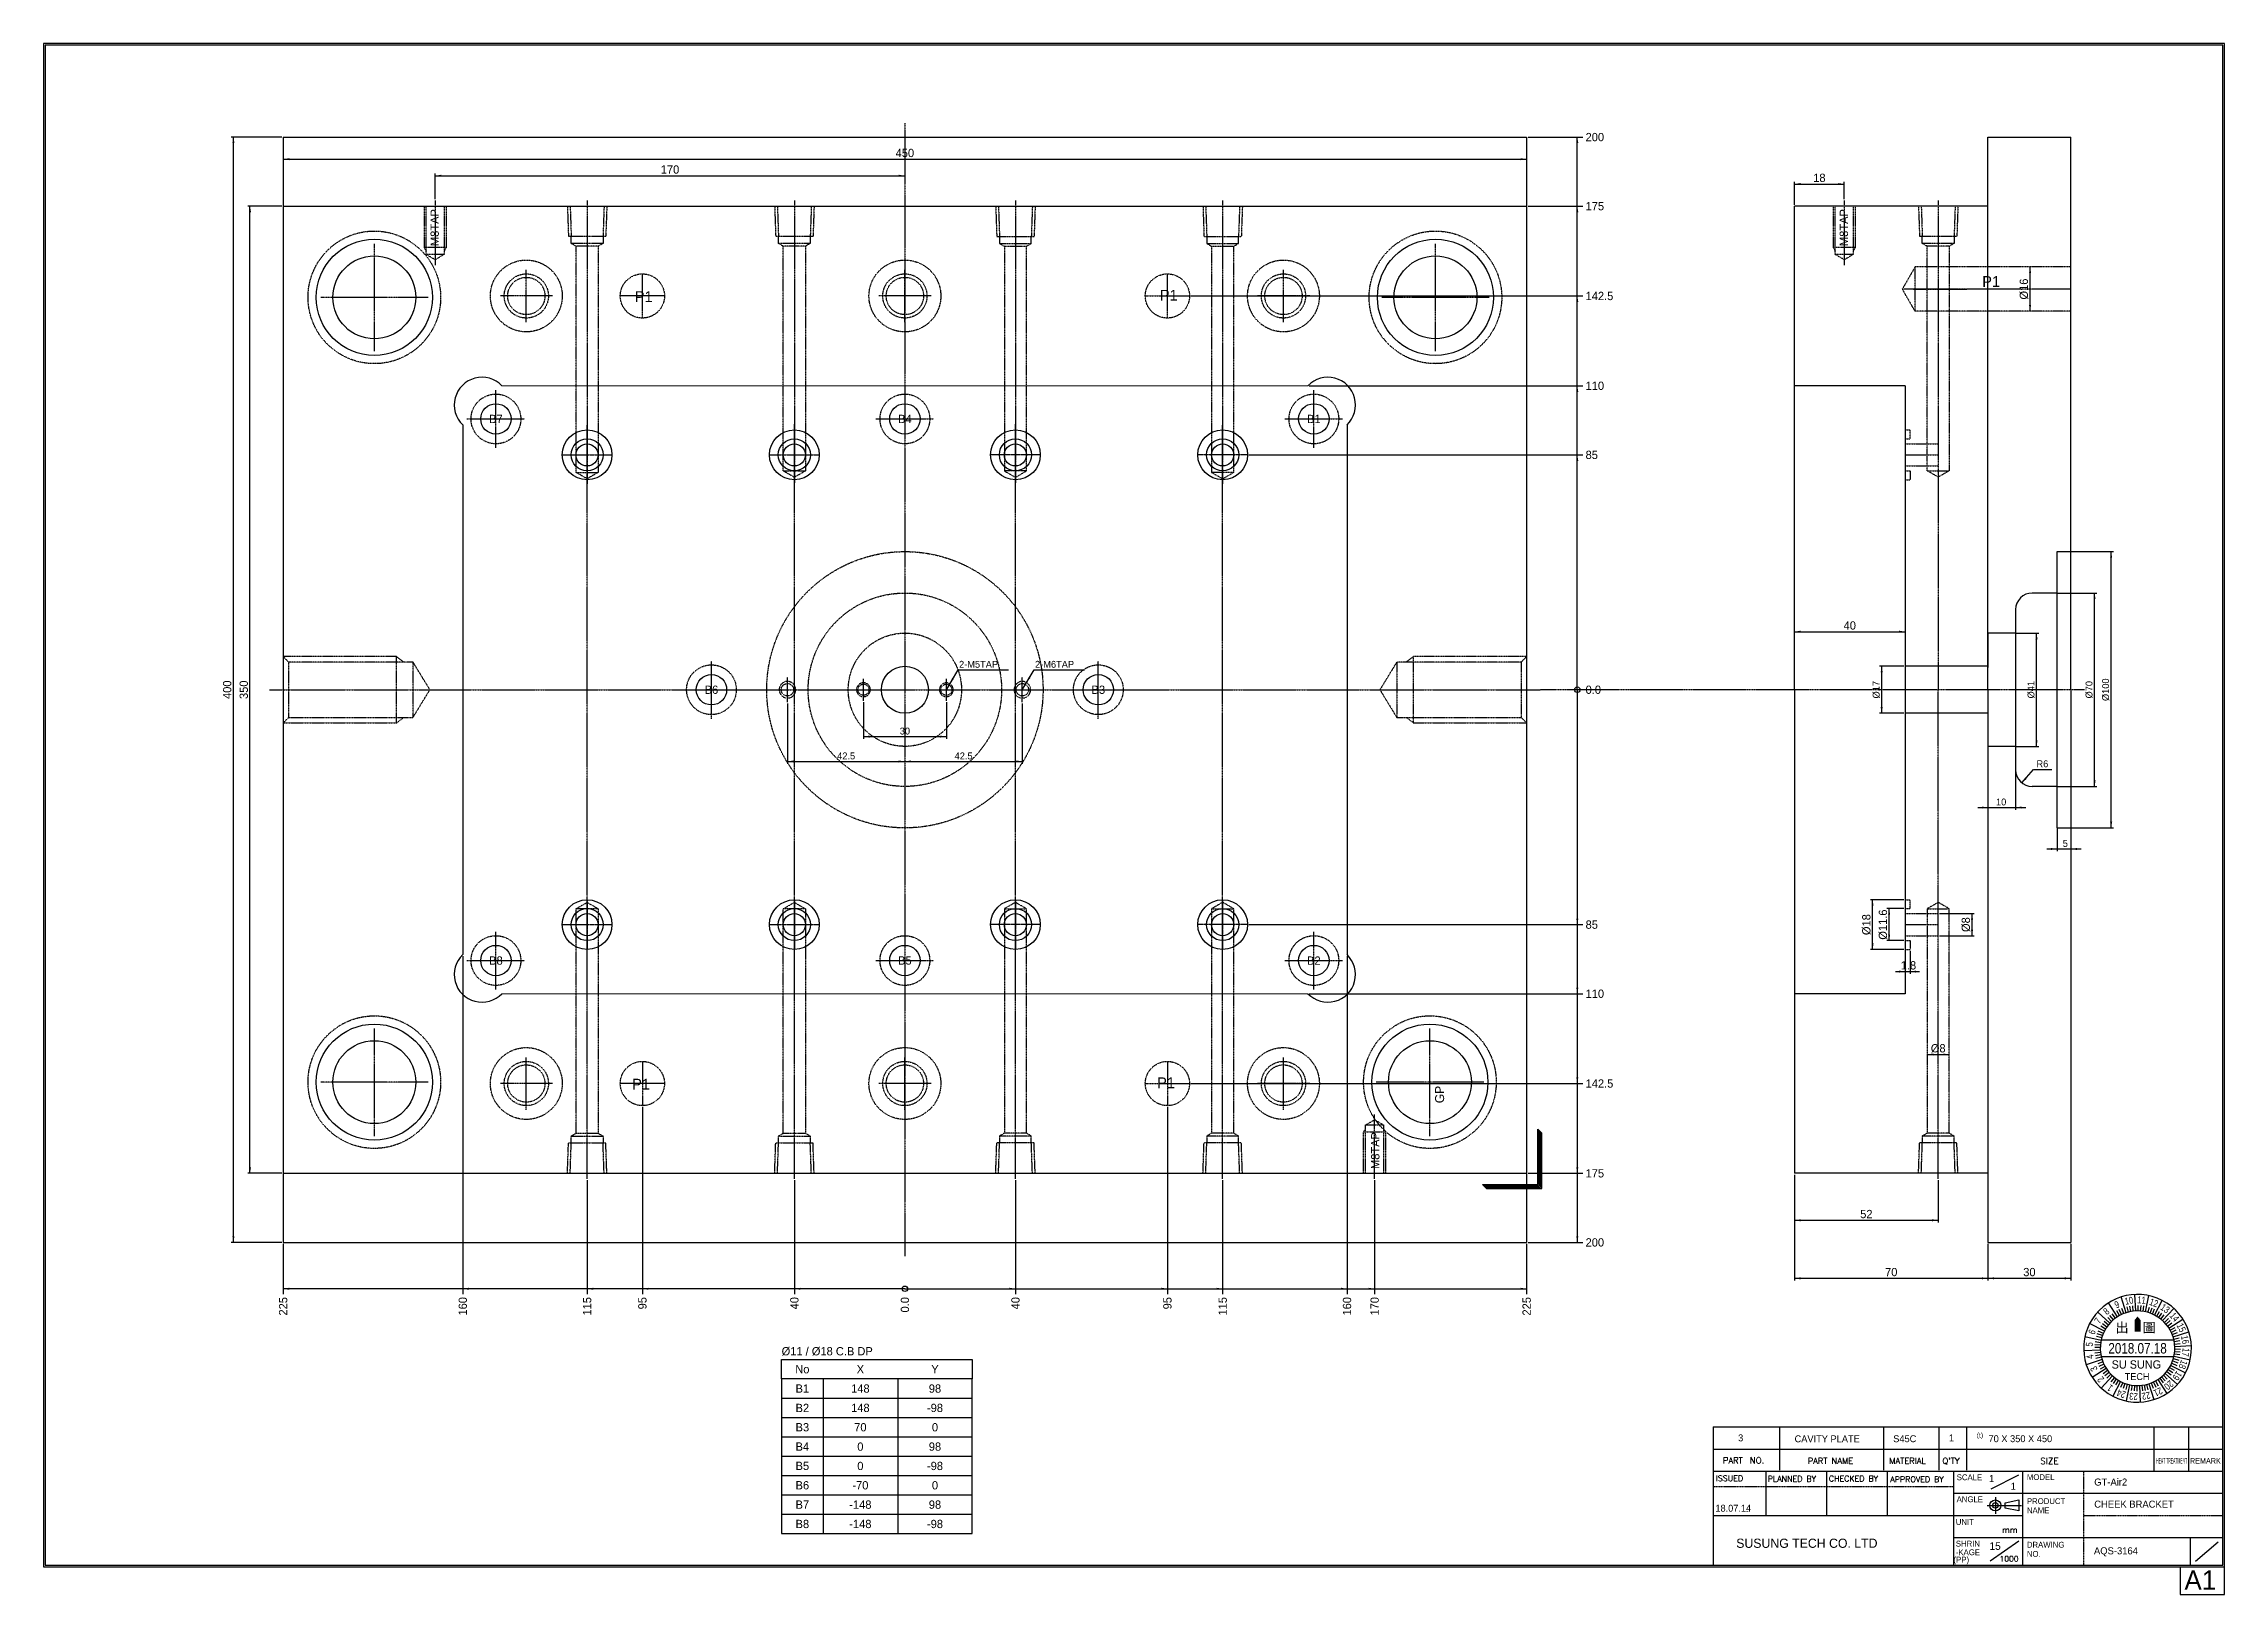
# Model space of a CAD drawing. Header units: millimetres. Extents: x 84 to 1917, y 162 to 780.
# Drawn here: x 84 to 873, y 219 to 780 of the extents above; entities that cross this region are included whole.
import ezdxf
from ezdxf.enums import TextEntityAlignment as Align

# ---------------------------------------------------------------- set-up
doc = ezdxf.new("R2010")
doc.units = ezdxf.units.MM
doc.header["$LTSCALE"] = 0.3
for name, pattern in [('CEN10', [1.36, 1, -0.13, 0.1, -0.13]), ('CEN20', [2.36, 2, -0.13, 0.1, -0.13]), ('DOT2', [0.125, 0, -0.125]), ('HID2', [0.3, 0.2, -0.1]), ('HID3', [0.43, 0.3, -0.13])]:
    doc.linetypes.add(name, pattern=pattern)
for name, color, linetype in [('1', 30, 'CEN10'), ('2', 43, 'HID3'), ('4', 133, 'Continuous'), ('5', 3, 'Continuous'), ('6', 252, 'Continuous'), ('ARROW', 254, 'Continuous'), ('base', 133, 'Continuous'), ('CB', 133, 'Continuous'), ('DIMENSION', 255, 'Continuous'), ('DIMLINE', 251, 'Continuous'), ('L1', 31, 'Continuous'), ('TABLE', 252, 'Continuous'), ('TABLE-N', 255, 'Continuous'), ('TABLE-T', 255, 'Continuous'), ('TAP-PH', 43, 'HID2'), ('TAP-S', 43, 'HID2'), ('TEXT', 133, 'Continuous'), ('WLINE', 105, 'HID3'), ('WTANK-P', 43, 'Continuous')]:
    doc.layers.add(name, color=color, linetype=linetype)
doc.styles.add('1', font='ROMANK.shx')
doc.styles.add('BIGFONT', font='romank', dxfattribs={"bigfont": 'bigfont'})
doc.styles.add('HAN', font='ROMANK', dxfattribs={"bigfont": 'tbhan'})
doc.styles.add('K', font='romank.shx', dxfattribs={"bigfont": 'ciwhhs.shx'})
doc.styles.add('KK', font='')
doc.styles.add('ROMANS', font='romans')
doc.styles.get("Standard").update_dxf_attribs({"font": ''})
doc.styles.add('돋움', font='', dxfattribs={"width": 0.85})
doc.styles.get('KK').set_extended_font_data('Gulim')
doc.styles.get('Standard').set_extended_font_data('Arial')
doc.styles.get('돋움').set_extended_font_data('Dotum')

msp = doc.modelspace()

# ---------------------------------------------------------------- texts
at = {"layer": '1', "style": 'K'}
msp.add_text('(PP)', height=2.117, dxfattribs=at).set_placement((774.83, 231.72), align=Align.MIDDLE_LEFT)
at = {"layer": 'DIMENSION', "style": 'K'}
for s, height, p in [('450', 3, (395.36, 739.29)), ('170', 3, (310.36, 733.29)), ('18', 3, (726.31, 730.29)), ('40', 3, (737.31, 568.29)), ('30', 2.5, (395.36, 530.33)), ('42.5', 2.5, (374.11, 521.33)), ('42.5', 2.5, (416.61, 521.33)), ('10', 2.5, (792.09, 504.66)), ('5', 2.5, (815.31, 489.66)), ('1.8', 3, (758.54, 445.29)), ('%%c8', 3, (769.31, 415.29)), ('52', 3, (743.31, 355.29)), ('70', 3, (752.31, 334.29)), ('30', 3, (802.31, 334.29))]:
    msp.add_text(s, height=height, dxfattribs=at).set_placement(p, align=Align.CENTER)
for s, height, p in [('200', 3, (641.7, 746.53)), ('175', 3, (641.7, 721.53)), ('142.5', 3, (641.7, 689.03)), ('110', 3, (641.7, 656.53)), ('85', 3, (641.7, 631.53)), ('0.0', 3, (641.7, 546.53)), ('85', 3, (641.7, 461.53)), ('110', 3, (641.7, 436.53)), ('142.5', 3, (641.7, 404.03)), ('175', 3, (641.7, 371.53)), ('200', 3, (641.7, 346.53)), ('18.07.14', 2.475, (688.7, 250.34))]:
    msp.add_text(s, height=height, dxfattribs=at).set_placement(p, align=Align.MIDDLE_LEFT)
for s, p in [('M8TAP', (225.19, 720.46)), ('M8TAP', (735.14, 720.46)), ('M8TAP', (565.6, 386.46)), ('225', (170.36, 326.75)), ('160', (235.36, 326.75)), ('115', (280.36, 326.75)), ('95', (300.36, 326.75)), ('40', (355.36, 326.75)), ('0.0', (395.36, 326.75)), ('40', (435.36, 326.75)), ('95', (490.36, 326.75)), ('115', (510.36, 326.75)), ('160', (555.36, 326.75)), ('170', (565.36, 326.75)), ('225', (620.36, 326.75))]:
    msp.add_text(s, height=3, rotation=90, dxfattribs=at).set_placement(p, align=Align.MIDDLE_RIGHT)
for s, height, rotation, p in [('P1', 3.919, 0, (788.47, 692.3)), ('%%c16', 3, 90, (801.79, 691.53)), ('P1', 3.919, 360, (300.85, 686.82)), ('P1', 3.919, 0, (490.85, 687.33)), ('400', 3, 90, (151.6, 546.53)), ('350', 3, 90, (157.6, 546.53)), ('%%c17', 2.5, 90, (748.09, 546.53)), ('%%c41', 2.5, 90, (804.13, 546.53)), ('%%c70', 2.5, 90, (825.13, 546.53)), ('%%c100', 2.5, 90, (831.13, 546.53)), ('%%c11.6', 3, 90, (750.79, 461.53)), ('%%c18', 3, 90, (744.79, 461.53)), ('%%c8', 3, 90, (780.79, 461.53)), ('P1', 3.919, 0, (299.88, 401.82)), ('P1', 3.919, 360, (489.88, 402.33)), ('GP', 3.266, 90, (590.49, 400.05))]:
    msp.add_text(s, height=height, rotation=rotation, dxfattribs=at).set_placement(p, align=Align.CENTER)
at = {"layer": 'DIMENSION'}
for s, height, style, p in [('2-M5TAP', 2.5, 'K', (414.96, 554.48)), ('2-M6TAP', 2.5, 'K', (442.46, 554.48)), ('R6', 2.5, 'K', (804.87, 518.48)), ('3', 2.5, 'K', (696.9, 274.53)), ('CAVITY PLATE', 2.5, 'K', (717.33, 274.19)), ('S45C', 2.5, 'K', (753.03, 274.23)), ('1', 2.5, 'K', (773.18, 274.53)), ('70 X 350 X 450', 2.5, 'K', (787.51, 274.24)), ('GT-Air2', 2.55, 'BIGFONT', (825.77, 258.53)), ('CHEEK BRACKET', 2.55, 'BIGFONT', (825.77, 250.53)), ('SUSUNG TECH CO. LTD', 3.325, 'K', (696.21, 236)), ('AQS-3164', 2.55, 'BIGFONT', (825.67, 233.64))]:
    msp.add_text(s, height=height, dxfattribs=dict(at, style=style)).set_placement(p)
at = {"layer": 'TABLE', "color": 133, "style": 'K'}
msp.add_text('%%c11 / %%c18 C.B DP', height=3, dxfattribs=at).set_placement((350.75, 305.64))
for s, p in [('No', (358.25, 300.64)), ('X', (379.25, 300.64)), ('Y', (406.25, 300.64))]:
    msp.add_text(s, height=3, dxfattribs=at).set_placement(p, align=Align.MIDDLE)
at = {"layer": 'TABLE-N', "style": 'K'}
for s, p in [('B7', (247.36, 644.53)), ('B4', (395.36, 644.53)), ('B1', (543.36, 644.53)), ('B6', (325.36, 546.53)), ('B3', (465.36, 546.53)), ('B8', (247.36, 448.53)), ('B5', (395.36, 448.53)), ('B2', (543.36, 448.53))]:
    msp.add_text(s, height=3, dxfattribs=at).set_placement(p, align=Align.MIDDLE)
at = {"layer": 'TABLE-T', "style": 'K'}
for s, p in [('B1', (358.25, 293.64)), ('148', (379.25, 293.64)), ('98', (406.25, 293.64)), ('B2', (358.25, 286.64)), ('148', (379.25, 286.64)), ('-98', (406.25, 286.64)), ('B3', (358.25, 279.64)), ('70', (379.25, 279.64)), ('0', (406.25, 279.64)), ('B4', (358.25, 272.64)), ('0', (379.25, 272.64)), ('98', (406.25, 272.64)), ('B5', (358.25, 265.64)), ('0', (379.25, 265.64)), ('-98', (406.25, 265.64)), ('B6', (358.25, 258.64)), ('B7', (358.25, 251.64)), ('-148', (379.25, 251.64)), ('-70', (379.25, 258.64)), ('98', (406.25, 251.64)), ('0', (406.25, 258.64)), ('B8', (358.25, 244.64)), ('-148', (379.25, 244.64)), ('-98', (406.25, 244.64))]:
    msp.add_text(s, height=3, dxfattribs=at).set_placement(p, align=Align.MIDDLE)
at = {"layer": 'TEXT', "color": 255, "style": 'HAN'}
msp.add_text('(t)', height=1.773, dxfattribs=at).set_placement((783.26, 275.88))
at = {"layer": 'TEXT', "color": 255, "style": 'K'}
for s, height, p in [('1', 2.5, (787.7, 261.09)), ('1', 2.5, (795.55, 258.29)), ('15', 2.75, (787.86, 236.64))]:
    msp.add_text(s, height=height, dxfattribs=at).set_placement(p, align=Align.MIDDLE_LEFT)

# ---------------------------------------------------------------- blocks, each defined once
blk = doc.blocks.new('bicon')
at = {"color": 0}
for p, q in [((4, 16), (4, -4)), ((4, 16), (5.5, 14.5)), ((4.5, 15.5), (4.5, -4.5)), ((5, 15), (5, -5)), ((5.5, 14.5), (5.5, -5.5)), ((4, -4), (-16, -4)), ((-16, -4), (-14.5, -5.5)), ((4.5, -4.5), (-15.5, -4.5)), ((5, -5), (-15, -5)), ((5.5, -5.5), (-14.5, -5.5))]:
    blk.add_line(p, q, dxfattribs=at)
blk = doc.blocks.new('karrow')
at = {"layer": 'ARROW'}
blk.add_hatch(color=256, dxfattribs=at).paths.add_polyline_path([(-1, 0.17), (-1, -0.17), (0, 0)])
blk = doc.blocks.new('ST-A1')
at = {"layer": 'L1'}
for p, q in [((788.6, 550.6), (-0.6, 550.6)), ((-0.6, 550.6), (-0.6, -0.6)), ((788, 550), (0, 550)), ((0, 550), (0, 0)), ((788, 0), (788, 550)), ((788.6, -10.6), (788.6, 550.6)), ((603.6, 50), (788, 50)), ((603.6, 50), (603.6, 0)), ((627.6, 50), (627.6, 34.3)), ((665.23, 50), (665.23, 34.3)), ((685.23, 50), (685.23, 34.3)), ((695.23, 50), (695.23, 34.3)), ((763.12, 50), (763.12, 34)), ((775.6, 50), (775.6, 34)), ((788, 0), (788, 50)), ((603.6, 42), (788, 42)), ((603.6, 34), (788, 34)), ((622.6, 34), (622.6, 18)), ((644.6, 34), (644.6, 18)), ((666.6, 34), (666.6, 18)), ((690.6, 34), (690.6, 0)), ((714.1, 32.5), (704.1, 27.5)), ((715.6, 34), (715.6, 0)), ((690.6, 26), (788, 26)), ((690.6, 26), (788, 26)), ((705.73, 24.59), (705.73, 18.59)), ((603.6, 18), (690.6, 18)), ((690.6, 18), (715.6, 18)), ((702.73, 21.59), (715.23, 21.59)), ((709.23, 22.59), (714.23, 23.59)), ((709.23, 20.59), (709.23, 22.59)), ((714.23, 19.59), (709.23, 20.59)), ((714.23, 23.59), (714.23, 19.59)), ((690.6, 10), (788, 10)), ((714.16, 8.72), (703.89, 1.44)), ((776.26, 10), (776.26, 0)), ((778.19, 1.42), (786.41, 8.43)), ((0, 0), (788, 0)), ((603.6, 0), (788, 0)), ((-0.6, -0.6), (788.6, -0.6)), ((772.56, -0.6), (772.56, -10.6)), ((772.56, -10.6), (788.6, -10.6))]:
    blk.add_line(p, q, dxfattribs=at)
at = {"layer": 'L1', "linetype": 'DOT2'}
for p, q in [((737.6, 34), (737.6, 0)), ((603.6, 28.41), (690.6, 28.41)), ((737.6, 18), (788, 18))]:
    blk.add_line(p, q, dxfattribs=at)
at = {"layer": 'L1'}
for radius in [2, 1]:
    blk.add_circle((705.73, 21.59), radius, dxfattribs=at)
for s, height, style, p in [('ISSUED', 2.09, 'ROMANS', (604.57, 30.35)), ('PART', 2.195, 'ROMANS', (607.14, 36.79)), ('NO.', 2.31, 'ROMANS', (616.8, 36.74)), ('PLANNED BY', 2.09, 'ROMANS', (623.36, 30.18)), ('PART NAME', 2.195, 'ROMANS', (637.81, 36.61)), ('CHECKED BY', 2.09, 'ROMANS', (645.47, 30.26)), ('MATERIAL', 2.195, 'ROMANS', (667.32, 36.63)), ('APPROVED BY', 2.09, 'ROMANS', (667.7, 30.01)), ("Q'TY", 2.195, 'ROMANS', (686.59, 36.62)), ('SCALE', 2.1, '1', (691.75, 30.73)), ('MODEL', 2.1, '1', (717.13, 30.78)), ('SIZE', 2.31, 'ROMANS', (721.98, 36.52)), ('ANGLE', 2.1, '1', (691.72, 22.77)), ('PRODUCT', 2.1, '1', (717.14, 22.1)), ('UNIT', 2.1, '1', (691.42, 14.53)), ('NAME', 2.1, '1', (717.14, 18.79)), ('SHRIN', 2.1, '1', (691.42, 6.71)), ('mm', 2.2, 'ROMANS', (708.14, 11.66)), ('DRAWING', 2.1, '1', (717.13, 6.32)), ('-KAGE', 2.1, '1', (691.42, 3.59)), ('1000', 2, 'ROMANS', (707.24, 1.27)), ('NO.', 2.1, '1', (717.13, 3)), ('A1', 7, '1', (774.16, -8.93))]:
    blk.add_text(s, height=height, dxfattribs=dict(at, style=style)).set_placement(p)
at = {"layer": 'L1', "style": '1'}
for s, width, p, p2 in [('HEAT TREATMENT', 0.404601, (763.92, 36.68), (775.13, 36.68)), ('REMARK', 0.926236, (776.13, 36.68), (787.34, 36.68))]:
    blk.add_text(s, height=2.1, dxfattribs=dict(at, width=width)).set_placement(p, p2, align=Align.FIT)
at = {"layer": 'L1', "width": 2.57645}
blk.add_text('    .  .', height=2, dxfattribs=at).set_placement((600.93, 19.3), (616.93, 19.3), align=Align.FIT)
blk = doc.blocks.new('CGN')
at = {"layer": '4'}
for p, q in [((-7.3, 5.35), (-10.55, 10.4)), ((-5.76, 6.21), (-6.61, 8.02)), ((-4.12, 6.86), (-5.94, 12.57)), ((-4.95, 6.56), (-5.68, 8.42)), ((-3.27, 7.1), (-3.75, 9.04)), ((-2.4, 7.28), (-2.76, 9.25)), ((-1.53, 7.41), (-1.75, 9.4)), ((-0.65, 7.48), (-0.94, 13.48)), ((0.24, 7.5), (0.27, 9.5)), ((1.12, 7.45), (1.28, 9.45)), ((2, 7.35), (2.29, 9.33)), ((2.86, 7.19), (4.14, 13.06)), ((3.72, 6.98), (4.27, 8.9)), ((4.56, 6.71), (5.24, 8.59)), ((5.38, 6.38), (6.18, 8.21)), ((6.18, 6), (8.93, 11.34)), ((9.08, 3.99), (13.11, 8.43)), ((-12, 0.18), (-17.34, 2.93)), ((-9.99, 3.08), (-14.43, 7.11)), ((-12.38, -0.62), (-14.21, 0.18)), ((-11.57, 0.95), (-13.29, 1.98)), ((-11.09, 1.69), (-12.74, 2.83)), ((-10.57, 2.4), (-12.13, 3.65)), ((-9.38, 3.71), (-10.77, 5.15)), ((-8.72, 4.3), (-10.01, 5.83)), ((-8.03, 4.85), (-9.22, 6.46)), ((-6.54, 5.81), (-7.51, 7.56)), ((6.95, 5.57), (7.98, 7.29)), ((7.69, 5.09), (8.83, 6.74)), ((8.4, 4.57), (9.65, 6.13)), ((9.71, 3.38), (11.15, 4.77)), ((10.3, 2.72), (11.83, 4.01)), ((10.85, 2.03), (12.46, 3.22)), ((11.35, 1.3), (16.4, 4.55)), ((11.81, 0.54), (13.56, 1.51)), ((12.21, -0.24), (14.02, 0.61)), ((-13.48, -6.65), (-19.48, -6.94)), ((-13.19, -3.14), (-19.06, -1.86)), ((-13.5, -5.76), (-15.5, -5.73)), ((-13.45, -4.88), (-15.45, -4.72)), ((-13.41, -7.53), (-15.4, -7.75)), ((-13.35, -4), (-15.33, -3.71)), ((-12.98, -2.28), (-14.9, -1.73)), ((-12.71, -1.44), (-14.59, -0.76)), ((-12.89, -3), (12.89, -3)), ((12.56, -1.05), (14.42, -0.32)), ((12.86, -1.88), (18.57, -0.06)), ((13.1, -2.73), (15.04, -2.25)), ((13.28, -3.6), (15.25, -3.24)), ((13.41, -4.47), (15.4, -4.25)), ((13.45, -7.12), (15.45, -7.28)), ((13.48, -5.35), (19.48, -5.06)), ((13.5, -6.24), (15.5, -6.27)), ((-12.86, -10.12), (-18.57, -11.94)), ((-11.35, -13.3), (-16.4, -16.55)), ((-13.28, -8.4), (-15.25, -8.76)), ((-13.1, -9.27), (-15.04, -9.75)), ((-12.56, -10.95), (-14.42, -11.68)), ((-12.21, -11.76), (-14.02, -12.61)), ((-11.81, -12.54), (-13.56, -13.51)), ((-12.89, -9), (12.89, -9)), ((-10.85, -14.03), (-12.46, -15.22)), ((-10.3, -14.72), (-11.83, -16.01)), ((-9.71, -15.38), (-11.15, -16.77)), ((9.38, -15.71), (10.77, -17.15)), ((9.99, -15.08), (14.43, -19.11)), ((10.57, -14.4), (12.13, -15.65)), ((11.09, -13.69), (12.74, -14.83)), ((11.57, -12.95), (13.29, -13.98)), ((12, -12.18), (17.34, -14.93)), ((12.38, -11.38), (14.21, -12.18)), ((12.71, -10.56), (14.59, -11.24)), ((12.98, -9.72), (14.9, -10.27)), ((13.19, -8.86), (19.06, -10.14)), ((13.35, -8), (15.33, -8.29)), ((-9.08, -15.99), (-13.11, -20.43)), ((-8.4, -16.57), (-9.65, -18.13)), ((-6.18, -18), (-8.93, -23.34)), ((-7.69, -17.09), (-8.83, -18.74)), ((-6.95, -17.57), (-7.98, -19.29)), ((-5.38, -18.38), (-6.18, -20.21)), ((-4.56, -18.71), (-5.24, -20.59)), ((-3.72, -18.98), (-4.27, -20.9)), ((-2.86, -19.19), (-4.14, -25.06)), ((-2, -19.35), (-2.29, -21.33)), ((-1.12, -19.45), (-1.28, -21.45)), ((-0.24, -19.5), (-0.27, -21.5)), ((0.65, -19.48), (0.94, -25.48)), ((1.53, -19.41), (1.75, -21.4)), ((2.4, -19.28), (2.76, -21.25)), ((3.27, -19.1), (3.75, -21.04)), ((4.12, -18.86), (5.94, -24.57)), ((4.95, -18.56), (5.68, -20.42)), ((5.76, -18.21), (6.61, -20.02)), ((6.54, -17.81), (7.51, -19.56)), ((7.3, -17.35), (10.55, -22.4)), ((8.03, -16.85), (9.22, -18.46)), ((8.72, -16.3), (10.01, -17.83))]:
    blk.add_line(p, q, dxfattribs=at)
blk.add_lwpolyline([(0, 0, 2.2, 2.2, 0), (0, 2.75, 4.65, 0, 0), (0, 5.5, 0, 0, 0)], format="xyseb", dxfattribs=at)
at = {"layer": 'DIMLINE'}
for radius, start, end in [(19.5, 332.75, 152.75), (19.5, 152.75, 332.75), (13.5, 152.75, 332.75), (13.5, 332.75, 152.75)]:
    blk.add_arc((0, -6), radius, start, end, dxfattribs=at)
at = {"layer": '2', "style": 'KK'}
for s, height, p in [('出    圖', 3.5, (-8.02, 1.47)), ('SU SUNG', 3, (-9.38, -11.87)), ('TECH', 2.5, (-4.61, -16.26))]:
    blk.add_text(s, height=height, dxfattribs=at).set_placement(p, align=Align.MIDDLE_LEFT)
at = {"layer": '4', "style": '돋움', "width": 0.85}
for s, rotation, p in [('8', 40.25, (-11.31, 7.36)), ('9', 25.25, (-7.46, 9.83)), ('10', 10.25, (-3.11, 11.22)), ('11', 355.25, (1.45, 11.44)), ('12', 340.25, (5.91, 10.47)), ('13', 325.25, (9.97, 8.38)), ('6', 70.25, (-16.47, -0.09)), ('7', 55.25, (-14.38, 3.97)), ('14', 310.25, (13.36, 5.31)), ('15', 295.25, (15.83, 1.46)), ('5', 85.25, (-17.44, -4.55)), ('16', 280.25, (17.22, -2.89)), ('17', 265.25, (17.44, -7.45)), ('4', 100.25, (-17.22, -9.11)), ('3', 115.25, (-15.83, -13.46)), ('19', 235.25, (14.38, -15.97)), ('18', 250.25, (16.47, -11.91)), ('2', 130.25, (-13.36, -17.31)), ('1', 145.25, (-9.97, -20.38)), ('24', 160.25, (-5.91, -22.47)), ('23', 175.25, (-1.45, -23.44)), ('22', 190.25, (3.11, -23.22)), ('21', 205.25, (7.46, -21.83)), ('20', 220.25, (11.31, -19.36))]:
    blk.add_text(s, height=2.5, rotation=rotation, dxfattribs=at).set_placement(p, align=Align.MIDDLE)
at = {"layer": '6', "style": '돋움', "width": 0.85}
blk.add_text('2018.07.18', height=3.8, dxfattribs=at).set_placement((0, -6), align=Align.MIDDLE)

# ---------------------------------------------------------------- linework, layer by layer
at = {"layer": '1'}
for p, q in [((300.36, 681.03), (300.36, 697.03)), ((490.36, 681.03), (490.36, 697.03)), ((308.36, 689.03), (292.36, 689.03)), ((482.36, 689.03), (498.36, 689.03)), ((817.31, 691.53), (756.31, 691.53)), ((757.31, 631.53), (769.31, 631.53)), ((757.31, 461.53), (769.31, 461.53)), ((300.36, 412.03), (300.36, 396.03)), ((490.36, 412.03), (490.36, 396.03)), ((308.36, 404.03), (292.36, 404.03)), ((482.36, 404.03), (498.36, 404.03))]:
    msp.add_line(p, q, dxfattribs=at)
at = {"layer": '2'}
for p, q in [((760.93, 699.53), (756.31, 691.53)), ((817.31, 699.53), (760.93, 699.53)), ((760.93, 683.53), (760.93, 699.53)), ((760.93, 683.53), (756.31, 691.53)), ((817.31, 683.53), (760.93, 683.53))]:
    msp.add_line(p, q, dxfattribs=at)
for centre, radius in [((258.36, 689.03), 13), ((300.36, 689.03), 8), ((395.36, 689.03), 13), ((490.36, 689.03), 8), ((532.36, 689.03), 13), ((395.36, 546.53), 50), ((395.36, 546.53), 35), ((395.36, 546.53), 20.5), ((258.36, 404.03), 13), ((300.36, 404.03), 8), ((395.36, 404.03), 13), ((490.36, 404.03), 8), ((532.36, 404.03), 13)]:
    msp.add_circle(centre, radius, dxfattribs=at)
at = {"layer": '4', "lineweight": 18}
for p, q in [((541.22, 656.53), (249.5, 656.53)), ((541.22, 436.53), (249.5, 436.53))]:
    msp.add_line(p, q, dxfattribs=at)
at = {"layer": '4'}
for p, q in [((757.31, 656.53), (717.31, 656.53)), ((235.36, 642.39), (235.36, 450.67)), ((555.36, 642.39), (555.36, 450.67)), ((812.31, 496.53), (812.31, 596.53)), ((812.31, 596.53), (817.31, 596.53)), ((812.31, 581.53), (803.31, 581.53)), ((797.31, 575.53), (797.31, 517.53)), ((797.31, 567.03), (787.31, 567.03)), ((787.31, 555.03), (757.31, 555.03)), ((787.31, 538.03), (757.31, 538.03)), ((797.31, 526.03), (787.31, 526.03)), ((812.31, 511.53), (803.31, 511.53)), ((812.31, 496.53), (817.31, 496.53)), ((757.31, 436.53), (717.31, 436.53))]:
    msp.add_line(p, q, dxfattribs=at)
msp.add_circle((395.36, 546.53), 8.5, dxfattribs=at)
for centre, radius, start, end in [((242.29, 649.6), 10, 43.86525, 226.13475), ((548.43, 649.6), 10, 313.86525, 136.13475), ((803.31, 575.53), 6, 90, 180), ((803.31, 517.53), 6, 180, 270), ((242.29, 443.46), 10, 133.86525, 316.13475), ((548.43, 443.46), 10, 223.86525, 46.13475)]:
    msp.add_arc(centre, radius, start, end, dxfattribs=at)
at = {"layer": 'ARROW'}
for centre in [(638.7, 546.53), (395.36, 329.75)]:
    msp.add_circle(centre, 1, dxfattribs=at)
at = {"layer": 'base', "color": 30, "linetype": 'CEN10'}
for p, q in [((395.36, 751.53), (395.36, 341.53)), ((203.36, 669.03), (203.36, 708.03)), ((587.36, 669.03), (587.36, 708.03)), ((258.36, 679.53), (258.36, 698.53)), ((395.36, 679.53), (395.36, 698.53)), ((532.36, 679.53), (532.36, 698.53)), ((222.86, 688.53), (183.86, 688.53)), ((267.86, 689.03), (248.86, 689.03)), ((404.86, 689.03), (385.86, 689.03)), ((541.86, 689.03), (522.86, 689.03)), ((606.86, 688.53), (567.86, 688.53)), ((165.36, 546.53), (625.36, 546.53)), ((822.31, 546.53), (625.36, 546.53)), ((203.36, 385.03), (203.36, 424.03)), ((585.36, 385.03), (585.36, 424.03)), ((258.36, 394.53), (258.36, 413.53)), ((395.36, 394.53), (395.36, 413.53)), ((532.36, 394.53), (532.36, 413.53)), ((222.86, 404.53), (183.86, 404.53)), ((267.86, 404.03), (248.86, 404.03)), ((404.86, 404.03), (385.86, 404.03)), ((541.86, 404.03), (522.86, 404.03)), ((604.86, 404.53), (565.86, 404.53))]:
    msp.add_line(p, q, dxfattribs=at)
at = {"layer": 'base'}
for p, q in [((170.36, 746.53), (620.36, 746.53)), ((170.36, 746.53), (170.36, 346.53)), ((620.36, 746.53), (620.36, 346.53)), ((787.31, 546.53), (787.31, 746.53)), ((787.31, 746.53), (817.31, 746.53)), ((817.31, 546.53), (817.31, 746.53)), ((170.36, 721.53), (620.36, 721.53)), ((717.31, 546.53), (717.31, 721.53)), ((787.31, 721.53), (717.31, 721.53)), ((787.31, 546.53), (787.31, 721.53)), ((757.31, 656.53), (757.31, 436.53)), ((787.31, 567.03), (787.31, 554.53)), ((717.31, 546.53), (717.31, 371.53)), ((787.31, 546.53), (787.31, 346.53)), ((787.31, 546.53), (787.31, 371.53)), ((817.31, 546.53), (817.31, 346.53)), ((787.31, 538.53), (787.31, 526.03)), ((170.36, 371.53), (620.36, 371.53)), ((787.31, 371.53), (717.31, 371.53)), ((170.36, 346.53), (620.36, 346.53)), ((787.31, 346.53), (817.31, 346.53))]:
    msp.add_line(p, q, dxfattribs=at)
at = {"layer": 'base', "color": 8, "linetype": 'HID2'}
for p, q in [((172.36, 556.53), (170.36, 558.53)), ((211.36, 558.53), (170.36, 558.53)), ((172.36, 536.53), (172.36, 556.53)), ((217.36, 556.53), (172.36, 556.53)), ((211.36, 534.53), (211.36, 558.53)), ((211.36, 558.53), (213.96, 556.53)), ((217.36, 536.53), (217.36, 556.53)), ((223.46, 546.53), (217.36, 556.53)), ((573.36, 556.53), (567.26, 546.53)), ((618.36, 556.53), (573.36, 556.53)), ((573.36, 556.53), (573.36, 536.53)), ((579.36, 558.53), (576.76, 556.53)), ((620.36, 558.53), (579.36, 558.53)), ((579.36, 558.53), (579.36, 534.53)), ((620.36, 558.53), (618.36, 556.53)), ((618.36, 556.53), (618.36, 536.53)), ((217.36, 536.53), (223.46, 546.53)), ((567.26, 546.53), (573.36, 536.53)), ((170.36, 534.53), (172.36, 536.53)), ((170.36, 534.53), (211.36, 534.53)), ((172.36, 536.53), (217.36, 536.53)), ((211.36, 534.53), (213.96, 536.53)), ((573.36, 536.53), (618.36, 536.53)), ((579.36, 534.53), (576.76, 536.53)), ((579.36, 534.53), (620.36, 534.53)), ((618.36, 536.53), (620.36, 534.53))]:
    msp.add_line(p, q, dxfattribs=at)
at = {"layer": 'base', "color": 8, "linetype": 'HID3'}
for centre in [(203.36, 688.53), (587.36, 688.53), (203.36, 404.53), (585.36, 404.53)]:
    msp.add_circle(centre, 24, dxfattribs=at)
at = {"layer": 'base'}
for centre, radius in [((203.36, 688.53), 21), ((203.36, 688.53), 15), ((587.36, 688.53), 21), ((587.36, 688.53), 15), ((203.36, 404.53), 21), ((203.36, 404.53), 15), ((585.36, 404.53), 21), ((585.36, 404.53), 15)]:
    msp.add_circle(centre, radius, dxfattribs=at)
at = {"layer": 'base', "color": 8, "linetype": 'HID2'}
for centre, radius in [((258.36, 689.03), 8), ((258.36, 689.03), 6.75), ((395.36, 689.03), 8), ((395.36, 689.03), 6.75), ((532.36, 689.03), 8), ((532.36, 689.03), 6.75), ((258.36, 404.03), 8), ((258.36, 404.03), 6.75), ((395.36, 404.03), 8), ((395.36, 404.03), 6.75), ((532.36, 404.03), 8), ((532.36, 404.03), 6.75)]:
    msp.add_circle(centre, radius, dxfattribs=at)
at = {"layer": 'CB', "color": 1, "linetype": 'CEN10'}
for p, q in [((247.36, 634.03), (247.36, 655.03)), ((543.36, 634.03), (543.36, 655.03)), ((236.86, 644.53), (257.86, 644.53)), ((384.86, 644.53), (405.86, 644.53)), ((532.86, 644.53), (553.86, 644.53)), ((325.36, 536.03), (325.36, 557.03)), ((465.36, 536.03), (465.36, 557.03)), ((314.86, 546.53), (335.86, 546.53)), ((454.86, 546.53), (475.86, 546.53)), ((247.36, 438.03), (247.36, 459.03)), ((543.36, 438.03), (543.36, 459.03)), ((236.86, 448.53), (257.86, 448.53)), ((384.86, 448.53), (405.86, 448.53)), ((532.86, 448.53), (553.86, 448.53))]:
    msp.add_line(p, q, dxfattribs=at)
at = {"layer": 'CB', "color": 8, "linetype": 'HID2'}
for centre in [(247.36, 644.53), (395.36, 644.53), (543.36, 644.53), (325.36, 546.53), (465.36, 546.53), (247.36, 448.53), (395.36, 448.53), (543.36, 448.53)]:
    msp.add_circle(centre, 9, dxfattribs=at)
at = {"layer": 'CB'}
for centre in [(247.36, 644.53), (395.36, 644.53), (543.36, 644.53), (325.36, 546.53), (465.36, 546.53), (247.36, 448.53), (395.36, 448.53), (543.36, 448.53)]:
    msp.add_circle(centre, 5.5, dxfattribs=at)
at = {"layer": 'DIMLINE'}
for p, q in [((169.86, 746.53), (151.56, 746.53)), ((152.36, 346.53), (152.36, 746.53)), ((620.86, 746.53), (640.7, 746.53)), ((638.7, 546.53), (638.7, 746.53)), ((170.36, 738.53), (620.36, 738.53)), ((225.36, 724.03), (225.36, 733.33)), ((225.36, 732.53), (395.36, 732.53)), ((717.31, 722.03), (717.31, 730.33)), ((717.31, 729.53), (735.31, 729.53)), ((735.31, 724.03), (735.31, 730.33)), ((169.86, 721.53), (157.56, 721.53)), ((158.36, 371.53), (158.36, 721.53)), ((620.86, 721.53), (640.7, 721.53)), ((802.55, 683.53), (802.55, 699.53)), ((498.86, 689.03), (640.7, 689.03)), ((541.72, 656.53), (640.7, 656.53)), ((519.86, 631.53), (640.7, 631.53)), ((817.32, 596.53), (832.69, 596.53)), ((831.89, 496.53), (831.89, 596.53)), ((812.32, 581.53), (826.69, 581.53)), ((825.89, 511.53), (825.89, 581.53)), ((717.31, 567.53), (757.31, 567.53)), ((797.32, 567.03), (805.69, 567.03)), ((804.89, 526.03), (804.89, 567.03)), ((410.36, 546.53), (414.6, 553.72)), ((414.6, 553.72), (432.87, 553.72)), ((437.86, 546.53), (442.1, 553.72)), ((442.1, 553.72), (460.37, 553.72)), ((756.81, 555.03), (748.05, 555.03)), ((748.85, 538.03), (748.85, 555.03)), ((638.7, 546.53), (638.7, 346.53)), ((352.86, 541.53), (352.86, 519.77)), ((380.36, 542.03), (380.36, 528.77)), ((410.36, 542.03), (410.36, 528.77)), ((437.86, 541.53), (437.86, 519.77)), ((756.81, 538.03), (748.05, 538.03)), ((380.36, 529.57), (410.36, 529.57)), ((797.32, 526.03), (805.69, 526.03)), ((352.86, 520.57), (395.36, 520.57)), ((395.36, 520.57), (437.86, 520.57)), ((797.31, 517.52), (797.31, 503.1)), ((799.6, 512.82), (803.74, 517.72)), ((803.74, 517.72), (810.39, 517.72)), ((812.32, 511.53), (826.69, 511.53)), ((783.61, 503.9), (801.01, 503.9)), ((812.31, 496.52), (812.31, 488.1)), ((817.32, 496.53), (832.69, 496.53)), ((808.61, 488.9), (821.01, 488.9)), ((756.81, 470.53), (744.75, 470.53)), ((745.55, 452.53), (745.55, 470.53)), ((756.81, 467.33), (750.75, 467.33)), ((751.55, 455.73), (751.55, 467.33)), ((519.86, 461.53), (640.7, 461.53)), ((769.81, 465.53), (782.35, 465.53)), ((781.55, 457.53), (781.55, 465.53)), ((235.36, 450.17), (235.36, 327.75)), ((555.36, 450.17), (555.36, 327.75)), ((756.81, 452.53), (744.75, 452.53)), ((756.81, 455.73), (750.75, 455.73)), ((759.11, 452.03), (759.11, 443.73)), ((769.81, 457.53), (782.35, 457.53)), ((753.91, 444.53), (762.51, 444.53)), ((541.72, 436.53), (640.7, 436.53)), ((765.31, 414.53), (773.31, 414.53)), ((498.86, 404.03), (640.7, 404.03)), ((300.36, 395.53), (300.36, 327.75)), ((490.36, 395.53), (490.36, 327.75)), ((169.86, 371.53), (157.56, 371.53)), ((620.86, 371.53), (640.7, 371.53)), ((717.31, 371.03), (717.31, 332.73)), ((717.31, 371.03), (717.31, 353.73)), ((280.36, 369.03), (280.36, 327.75)), ((355.36, 369.03), (355.36, 327.75)), ((435.36, 369.03), (435.36, 327.75)), ((510.36, 369.03), (510.36, 327.75)), ((565.36, 369.03), (565.36, 327.75)), ((769.31, 369.03), (769.31, 353.73)), ((717.31, 354.53), (769.31, 354.53)), ((169.86, 346.53), (151.56, 346.53)), ((170.36, 346.03), (170.36, 327.75)), ((620.36, 346.03), (620.36, 327.75)), ((620.86, 346.53), (640.7, 346.53)), ((787.31, 346.03), (787.31, 332.73)), ((787.31, 346.03), (787.31, 332.73)), ((817.31, 346.03), (817.31, 332.73)), ((717.31, 333.53), (787.31, 333.53)), ((787.31, 333.53), (817.31, 333.53)), ((395.36, 329.75), (170.36, 329.75)), ((395.36, 329.75), (620.36, 329.75))]:
    msp.add_line(p, q, dxfattribs=at)
at = {"layer": 'TABLE'}
for p, q in [((365.75, 297.14), (365.75, 290.14)), ((392.75, 297.14), (392.75, 290.14)), ((365.75, 290.14), (365.75, 283.14)), ((392.75, 290.14), (392.75, 283.14)), ((365.75, 283.14), (365.75, 276.14)), ((392.75, 283.14), (392.75, 276.14)), ((365.75, 276.14), (365.75, 269.14)), ((365.75, 269.14), (365.75, 262.14)), ((392.75, 276.14), (392.75, 269.14)), ((392.75, 269.14), (392.75, 262.14)), ((365.75, 262.14), (365.75, 255.14)), ((392.75, 262.14), (392.75, 255.14)), ((365.75, 255.14), (365.75, 248.14)), ((392.75, 255.14), (392.75, 248.14)), ((365.75, 248.14), (365.75, 241.14)), ((392.75, 248.14), (392.75, 241.14))]:
    msp.add_line(p, q, dxfattribs=at)
for points in [[(350.75, 304.14), (419.75, 304.14), (419.75, 297.14), (350.75, 297.14), (350.75, 304.14)], [(350.75, 297.14), (350.75, 290.14), (419.75, 290.14), (419.75, 297.14)], [(350.75, 290.14), (350.75, 283.14), (419.75, 283.14), (419.75, 290.14)], [(350.75, 283.14), (350.75, 276.14), (419.75, 276.14), (419.75, 283.14)], [(350.75, 276.14), (350.75, 269.14), (419.75, 269.14), (419.75, 276.14)], [(350.75, 269.14), (350.75, 262.14), (419.75, 262.14), (419.75, 269.14)], [(350.75, 262.14), (350.75, 255.14), (419.75, 255.14), (419.75, 262.14)], [(350.75, 255.14), (350.75, 248.14), (419.75, 248.14), (419.75, 255.14)], [(350.75, 248.14), (350.75, 241.14), (419.75, 241.14), (419.75, 248.14)]]:
    msp.add_lwpolyline(points, dxfattribs=at)
at = {"layer": 'TAP-PH', "color": 30, "linetype": 'CEN10'}
for p, q in [((348.36, 546.53), (357.36, 546.53)), ((352.86, 542.03), (352.86, 551.03)), ((373.36, 546.53), (384.36, 546.53)), ((380.36, 542.53), (380.36, 550.53)), ((406.36, 546.53), (414.36, 546.53)), ((410.36, 542.53), (410.36, 550.53)), ((433.36, 546.53), (442.36, 546.53)), ((437.86, 542.03), (437.86, 551.03))]:
    msp.add_line(p, q, dxfattribs=at)
at = {"layer": 'TAP-PH'}
for centre, radius in [((352.86, 546.53), 2.25), ((380.36, 546.53), 2), ((410.36, 546.53), 2), ((437.86, 546.53), 2.25)]:
    msp.add_circle(centre, radius, dxfattribs=at)
for centre, radius in [((352.86, 546.53), 3), ((380.36, 546.53), 2.5), ((410.36, 546.53), 2.5), ((437.86, 546.53), 3)]:
    msp.add_arc(centre, radius, 270, 260, dxfattribs=at)
at = {"layer": 'TAP-S'}
for p, q in [((221.36, 721.53), (221.36, 706.53)), ((229.36, 721.53), (229.36, 706.53)), ((731.31, 721.53), (731.31, 706.53)), ((739.31, 721.53), (739.31, 706.53)), ((229.36, 706.53), (221.36, 706.53)), ((221.36, 706.53), (222.11, 705.23)), ((229.36, 706.53), (228.61, 705.23)), ((739.31, 706.53), (731.31, 706.53)), ((731.31, 706.53), (732.06, 705.23)), ((739.31, 706.53), (738.56, 705.23)), ((561.36, 386.53), (562.11, 387.83)), ((569.36, 386.53), (568.61, 387.83)), ((561.36, 371.53), (561.36, 386.53)), ((561.36, 386.53), (569.36, 386.53)), ((569.36, 371.53), (569.36, 386.53))]:
    msp.add_line(p, q, dxfattribs=at)
at = {"layer": 'TAP-S', "color": 30, "linetype": 'CEN10'}
for p, q in [((225.36, 723.53), (225.36, 700.13)), ((735.31, 723.53), (735.31, 700.13)), ((760.31, 691.53), (779.61, 691.53)), ((565.36, 369.53), (565.36, 392.93))]:
    msp.add_line(p, q, dxfattribs=at)
at = {"layer": 'TAP-S'}
for points in [[(228.61, 721.53), (228.61, 704.03), (222.11, 704.03), (222.11, 721.53)], [(738.56, 721.53), (738.56, 704.03), (732.06, 704.03), (732.06, 721.53)], [(228.61, 704.03), (225.36, 702.13), (222.11, 704.03)], [(738.56, 704.03), (735.31, 702.13), (732.06, 704.03)], [(562.11, 389.03), (565.36, 390.93), (568.61, 389.03)], [(562.11, 371.53), (562.11, 389.03), (568.61, 389.03), (568.61, 371.53)]]:
    msp.add_lwpolyline(points, dxfattribs=at)
at = {"layer": 'WLINE'}
for p, q in [((273.23, 721.53), (273.61, 710.53)), ((274.23, 721.53), (274.61, 710.53)), ((286.5, 721.53), (286.11, 710.53)), ((287.5, 721.53), (287.11, 710.53)), ((348.23, 721.53), (348.61, 710.53)), ((349.23, 721.53), (349.61, 710.53)), ((361.5, 721.53), (361.11, 710.53)), ((362.5, 721.53), (362.11, 710.53)), ((428.23, 721.53), (428.61, 710.53)), ((429.23, 721.53), (429.61, 710.53)), ((441.5, 721.53), (441.11, 710.53)), ((442.5, 721.53), (442.11, 710.53)), ((503.23, 721.53), (503.61, 710.53)), ((504.23, 721.53), (504.61, 710.53)), ((516.5, 721.53), (516.11, 710.53)), ((517.5, 721.53), (517.11, 710.53)), ((762.18, 721.53), (762.56, 710.53)), ((763.18, 721.53), (763.56, 710.53)), ((775.44, 721.53), (775.06, 710.53)), ((776.44, 721.53), (776.06, 710.53)), ((287.11, 710.53), (273.61, 710.53)), ((274.61, 708.03), (274.61, 710.53)), ((286.11, 710.53), (286.11, 708.03)), ((362.11, 710.53), (348.61, 710.53)), ((349.61, 708.03), (349.61, 710.53)), ((361.11, 710.53), (361.11, 708.03)), ((428.61, 710.53), (442.11, 710.53)), ((429.61, 710.53), (429.61, 708.03)), ((441.11, 708.03), (441.11, 710.53)), ((503.61, 710.53), (517.11, 710.53)), ((504.61, 710.53), (504.61, 708.03)), ((516.11, 708.03), (516.11, 710.53)), ((776.06, 710.53), (762.56, 710.53)), ((763.56, 708.03), (763.56, 710.53)), ((775.06, 710.53), (775.06, 708.03)), ((286.11, 708.03), (274.61, 708.03)), ((276.36, 707.02), (274.61, 708.03)), ((284.36, 707.02), (276.36, 707.02)), ((276.36, 625.18), (276.36, 707.02)), ((286.11, 708.03), (284.36, 707.02)), ((284.36, 707.02), (284.36, 625.18)), ((361.11, 708.03), (349.61, 708.03)), ((351.36, 707.02), (349.61, 708.03)), ((359.36, 707.02), (351.36, 707.02)), ((351.36, 625.71), (351.36, 707.02)), ((361.11, 708.03), (359.36, 707.02)), ((359.36, 707.02), (359.36, 625.71)), ((429.61, 708.03), (441.11, 708.03)), ((429.61, 708.03), (431.36, 707.02)), ((431.36, 707.02), (439.36, 707.02)), ((431.36, 707.02), (431.36, 625.71)), ((439.36, 707.02), (441.11, 708.03)), ((439.36, 625.71), (439.36, 707.02)), ((504.61, 708.03), (516.11, 708.03)), ((504.61, 708.03), (506.36, 707.02)), ((506.36, 707.02), (514.36, 707.02)), ((506.36, 707.02), (506.36, 625.18)), ((514.36, 707.02), (516.11, 708.03)), ((514.36, 625.18), (514.36, 707.02)), ((775.06, 708.03), (763.56, 708.03)), ((765.31, 707.02), (763.56, 708.03)), ((773.31, 707.02), (765.31, 707.02)), ((765.31, 625.79), (765.31, 707.02)), ((775.06, 708.03), (773.31, 707.02)), ((773.31, 707.02), (773.31, 625.79)), ((757.31, 640.53), (759.11, 640.53)), ((759.11, 637.33), (759.11, 640.53)), ((757.31, 637.33), (759.11, 637.33)), ((757.31, 635.53), (769.31, 635.53)), ((757.31, 627.53), (769.31, 627.53)), ((757.31, 625.73), (759.11, 625.73)), ((759.11, 625.73), (759.11, 622.53)), ((757.31, 622.53), (759.11, 622.53)), ((276.36, 386.04), (276.36, 467.28)), ((284.36, 467.28), (284.36, 386.04)), ((351.36, 386.04), (351.36, 467.27)), ((359.36, 467.27), (359.36, 386.04)), ((431.36, 467.27), (431.36, 386.04)), ((439.36, 386.04), (439.36, 467.27)), ((506.36, 467.28), (506.36, 386.04)), ((514.36, 386.04), (514.36, 467.28)), ((757.31, 470.53), (759.11, 470.53)), ((757.31, 467.33), (759.11, 467.33)), ((759.11, 467.33), (759.11, 470.53)), ((765.31, 467.27), (765.31, 386.04)), ((773.31, 386.04), (773.31, 467.27)), ((757.31, 465.53), (769.31, 465.53)), ((757.31, 457.53), (769.31, 457.53)), ((757.31, 455.73), (759.11, 455.73)), ((757.31, 452.53), (759.11, 452.53)), ((759.11, 455.73), (759.11, 452.53)), ((273.23, 371.53), (273.61, 382.53)), ((273.61, 382.53), (287.11, 382.53)), ((274.23, 371.53), (274.61, 382.53)), ((274.61, 385.03), (276.36, 386.04)), ((274.61, 382.53), (274.61, 385.03)), ((274.61, 385.03), (286.11, 385.03)), ((276.36, 386.04), (284.36, 386.04)), ((284.36, 386.04), (286.11, 385.03)), ((286.11, 385.03), (286.11, 382.53)), ((286.5, 371.53), (286.11, 382.53)), ((287.5, 371.53), (287.11, 382.53)), ((348.23, 371.53), (348.61, 382.53)), ((348.61, 382.53), (362.11, 382.53)), ((349.23, 371.53), (349.61, 382.53)), ((349.61, 385.03), (351.36, 386.04)), ((349.61, 382.53), (349.61, 385.03)), ((349.61, 385.03), (361.11, 385.03)), ((351.36, 386.04), (359.36, 386.04)), ((359.36, 386.04), (361.11, 385.03)), ((361.11, 385.03), (361.11, 382.53)), ((361.5, 371.53), (361.11, 382.53)), ((362.5, 371.53), (362.11, 382.53)), ((428.23, 371.53), (428.61, 382.53)), ((442.11, 382.53), (428.61, 382.53)), ((429.23, 371.53), (429.61, 382.53)), ((431.36, 386.04), (429.61, 385.03)), ((441.11, 385.03), (429.61, 385.03)), ((429.61, 385.03), (429.61, 382.53)), ((439.36, 386.04), (431.36, 386.04)), ((441.11, 385.03), (439.36, 386.04)), ((441.11, 382.53), (441.11, 385.03)), ((441.5, 371.53), (441.11, 382.53)), ((442.5, 371.53), (442.11, 382.53)), ((503.23, 371.53), (503.61, 382.53)), ((517.11, 382.53), (503.61, 382.53)), ((504.23, 371.53), (504.61, 382.53)), ((506.36, 386.04), (504.61, 385.03)), ((516.11, 385.03), (504.61, 385.03)), ((504.61, 385.03), (504.61, 382.53)), ((514.36, 386.04), (506.36, 386.04)), ((516.11, 385.03), (514.36, 386.04)), ((516.11, 382.53), (516.11, 385.03)), ((516.5, 371.53), (516.11, 382.53)), ((517.5, 371.53), (517.11, 382.53)), ((762.18, 371.53), (762.56, 382.53)), ((776.06, 382.53), (762.56, 382.53)), ((763.18, 371.53), (763.56, 382.53)), ((765.31, 386.04), (763.56, 385.03)), ((775.06, 385.03), (763.56, 385.03)), ((763.56, 385.03), (763.56, 382.53)), ((773.31, 386.04), (765.31, 386.04)), ((775.06, 385.03), (773.31, 386.04)), ((775.06, 382.53), (775.06, 385.03)), ((775.44, 371.53), (775.06, 382.53)), ((776.44, 371.53), (776.06, 382.53))]:
    msp.add_line(p, q, dxfattribs=at)
at = {"layer": 'WLINE', "color": 30, "linetype": 'CEN10'}
for p, q in [((280.36, 723.53), (280.36, 620.87)), ((355.36, 723.53), (355.36, 621.4)), ((435.36, 723.53), (435.36, 621.4)), ((510.36, 723.53), (510.36, 620.87)), ((769.31, 723.53), (769.31, 546.53)), ((280.36, 434.53), (280.36, 642.28)), ((355.36, 434.53), (355.36, 642.66)), ((435.36, 434.53), (435.36, 642.66)), ((510.36, 434.53), (510.36, 642.28)), ((769.31, 369.53), (769.31, 546.53)), ((280.36, 369.53), (280.36, 471.59)), ((355.36, 369.53), (355.36, 471.58)), ((435.36, 369.53), (435.36, 471.58)), ((510.36, 369.53), (510.36, 471.59))]:
    msp.add_line(p, q, dxfattribs=at)
at = {"layer": 'WLINE', "color": 30, "linetype": 'CEN20'}
for p, q in [((280.36, 622.53), (280.36, 640.53)), ((355.36, 622.53), (355.36, 640.53)), ((435.36, 622.53), (435.36, 640.53)), ((510.36, 622.53), (510.36, 640.53)), ((271.36, 631.53), (289.36, 631.53)), ((346.36, 631.53), (364.36, 631.53)), ((444.36, 631.53), (426.36, 631.53)), ((519.36, 631.53), (501.36, 631.53)), ((280.36, 470.53), (280.36, 452.53)), ((355.36, 470.53), (355.36, 452.53)), ((435.36, 470.53), (435.36, 452.53)), ((510.36, 470.53), (510.36, 452.53)), ((271.36, 461.53), (289.36, 461.53)), ((346.36, 461.53), (364.36, 461.53)), ((444.36, 461.53), (426.36, 461.53)), ((519.36, 461.53), (501.36, 461.53))]:
    msp.add_line(p, q, dxfattribs=at)
at = {"layer": 'WLINE'}
for points in [[(284.36, 625.18), (280.36, 622.87), (276.36, 625.18), (284.36, 625.18)], [(359.36, 625.71), (355.36, 623.4), (351.36, 625.71), (359.36, 625.71)], [(431.36, 625.71), (435.36, 623.4), (439.36, 625.71), (431.36, 625.71)], [(506.36, 625.18), (510.36, 622.87), (514.36, 625.18), (506.36, 625.18)], [(773.31, 625.79), (769.31, 623.48), (765.31, 625.79), (773.31, 625.79)], [(276.36, 467.28), (280.36, 469.59), (284.36, 467.28), (276.36, 467.28)], [(351.36, 467.27), (355.36, 469.58), (359.36, 467.27), (351.36, 467.27)], [(439.36, 467.27), (435.36, 469.58), (431.36, 467.27), (439.36, 467.27)], [(514.36, 467.28), (510.36, 469.59), (506.36, 467.28), (514.36, 467.28)], [(773.31, 467.27), (769.31, 469.58), (765.31, 467.27), (773.31, 467.27)]]:
    msp.add_lwpolyline(points, dxfattribs=at)
at = {"layer": 'WTANK-P', "color": 133, "linetype": 'Continuous'}
for centre, radius in [((280.36, 631.53), 9), ((355.36, 631.53), 9), ((435.36, 631.53), 9), ((510.36, 631.53), 9), ((280.36, 631.53), 5.8), ((280.36, 631.53), 4), ((355.36, 631.53), 5.8), ((355.36, 631.53), 4), ((435.36, 631.53), 5.8), ((435.36, 631.53), 4), ((510.36, 631.53), 5.8), ((510.36, 631.53), 4), ((280.36, 461.53), 9), ((280.36, 461.53), 5.8), ((355.36, 461.53), 9), ((355.36, 461.53), 5.8), ((435.36, 461.53), 9), ((435.36, 461.53), 5.8), ((510.36, 461.53), 9), ((510.36, 461.53), 5.8), ((280.36, 461.53), 4), ((355.36, 461.53), 4), ((435.36, 461.53), 4), ((510.36, 461.53), 4)]:
    msp.add_circle(centre, radius, dxfattribs=at)

# ---------------------------------------------------------------- block references
msp.add_blockref('ST-A1', (84.27, 229.75))
at = {"layer": '4'}
msp.add_blockref('CGN', (841.45, 314.22), dxfattribs=at)
at = {"layer": '5', "xscale": -1, "rotation": 89.99999999999997}
msp.add_blockref('bicon', (620.36, 371.53), dxfattribs=at)
at = {"layer": 'ARROW', "zscale": 2.2}
for p, xscale, yscale, rotation in [((152.36, 746.53), 2.2, 2.2, 90), ((638.7, 746.53), 2.2, 2.2, 90), ((170.36, 738.53), 2.2, 2.2, 180), ((225.36, 732.53), 2.2, 2.2, 180), ((717.31, 729.53), 2.2, 2.2, 180), ((158.36, 721.53), 2.2, 2.2, 90), ((638.7, 721.53), 2.2, 2.2, 90), ((802.55, 699.53), 2.2, 2.2, 90), ((638.7, 689.03), 2.2, 2.2, 90), ((802.55, 683.53), 2.2, 2.2, 270), ((638.7, 656.53), 2.2, 2.2, 90), ((638.7, 631.53), 2.2, 2.2, 90), ((831.89, 596.53), 2.200000000000728, 2.200000000000728, 90), ((825.89, 581.53), 2.200000000000728, 2.200000000000728, 90), ((717.31, 567.53), 2.2, 2.2, 180), ((804.89, 567.03), 2.200000000000728, 2.200000000000728, 90), ((748.85, 555.03), 2.199999999999818, 2.199999999999818, 90), ((411.63, 548.69), 2.200000000002123, 2.200000000000728, 239.5064570656978), ((439.38, 549.12), 2.200000000002123, 2.200000000000728, 239.5064570656978), ((748.85, 538.03), 2.199999999999818, 2.199999999999818, 270), ((380.36, 529.57), 2.200000000000728, 2.199999999999818, 180), ((352.86, 520.57), 2.200000000000728, 2.199999999999818, 180), ((395.36, 520.57), 2.200000000000728, 2.199999999999818, 180), ((804.89, 526.03), 2.200000000000728, 2.200000000000728, 270), ((799.6, 512.82), 2.199999999999301, 2.200000000000728, 229.8333893237677), ((825.89, 511.53), 2.200000000000728, 2.200000000000728, 270), ((797.31, 503.9), 2.200000000000728, 2.200000000000728, 180), ((831.89, 496.53), 2.200000000000728, 2.200000000000728, 270), ((817.31, 488.9), 2.200000000000728, 2.200000000000728, 180), ((745.55, 470.53), 2.2, 2.2, 90), ((751.55, 467.33), 2.2, 2.2, 90), ((638.7, 461.53), 2.2, 2.2, 270), ((751.55, 455.73), 2.2, 2.2, 270), ((781.55, 465.53), 2.2, 2.2, 90), ((781.55, 457.53), 2.2, 2.2, 270), ((745.55, 452.53), 2.2, 2.2, 270), ((759.11, 444.53), 2.2, 2.2, 180), ((638.7, 436.53), 2.2, 2.2, 270), ((765.31, 414.53), 2.2, 2.2, 180), ((638.7, 404.03), 2.2, 2.2, 270), ((158.36, 371.53), 2.2, 2.2, 270), ((638.7, 371.53), 2.2, 2.2, 270), ((152.36, 346.53), 2.2, 2.2, 270), ((638.7, 346.53), 2.2, 2.2, 270), ((717.31, 354.53), 2.2, 2.2, 180), ((717.31, 333.53), 2.2, 2.2, 180), ((787.31, 333.53), 2.2, 2.2, 180), ((170.36, 329.75), 2.2, 2.2, 180), ((235.36, 329.75), 2.2, 2.2, 180), ((280.36, 329.75), 2.2, 2.2, 180), ((300.36, 329.75), 2.2, 2.2, 180), ((355.36, 329.75), 2.2, 2.2, 180)]:
    msp.add_blockref('karrow', p, dxfattribs=dict(at, xscale=xscale, yscale=yscale, rotation=rotation))
for p, xscale, yscale in [((620.36, 738.53), 2.2, 2.2), ((395.36, 732.53), 2.2, 2.2), ((735.31, 729.53), 2.2, 2.2), ((757.31, 567.53), 2.2, 2.2), ((410.36, 529.57), 2.200000000000728, 2.199999999999818), ((395.36, 520.57), 2.200000000000728, 2.199999999999818), ((437.86, 520.57), 2.200000000000728, 2.199999999999818), ((787.31, 503.9), 2.200000000000728, 2.200000000000728), ((812.31, 488.9), 2.200000000000728, 2.200000000000728), ((757.31, 444.53), 2.2, 2.2), ((773.31, 414.53), 2.2, 2.2), ((769.31, 354.53), 2.2, 2.2), ((787.31, 333.53), 2.2, 2.2), ((817.31, 333.53), 2.2, 2.2), ((435.36, 329.75), 2.2, 2.2), ((490.36, 329.75), 2.2, 2.2), ((510.36, 329.75), 2.2, 2.2), ((555.36, 329.75), 2.2, 2.2), ((565.36, 329.75), 2.2, 2.2), ((620.36, 329.75), 2.2, 2.2)]:
    msp.add_blockref('karrow', p, dxfattribs=dict(at, xscale=xscale, yscale=yscale))

msp.set_redraw_order([(e.dxf.handle, doc.entitydb.next_handle()) for e in msp.query("TEXT MTEXT ATTDEF DIMENSION ARC_DIMENSION")])  # texts and dimensions are drawn at this point

doc.saveas('drawing.dxf')
